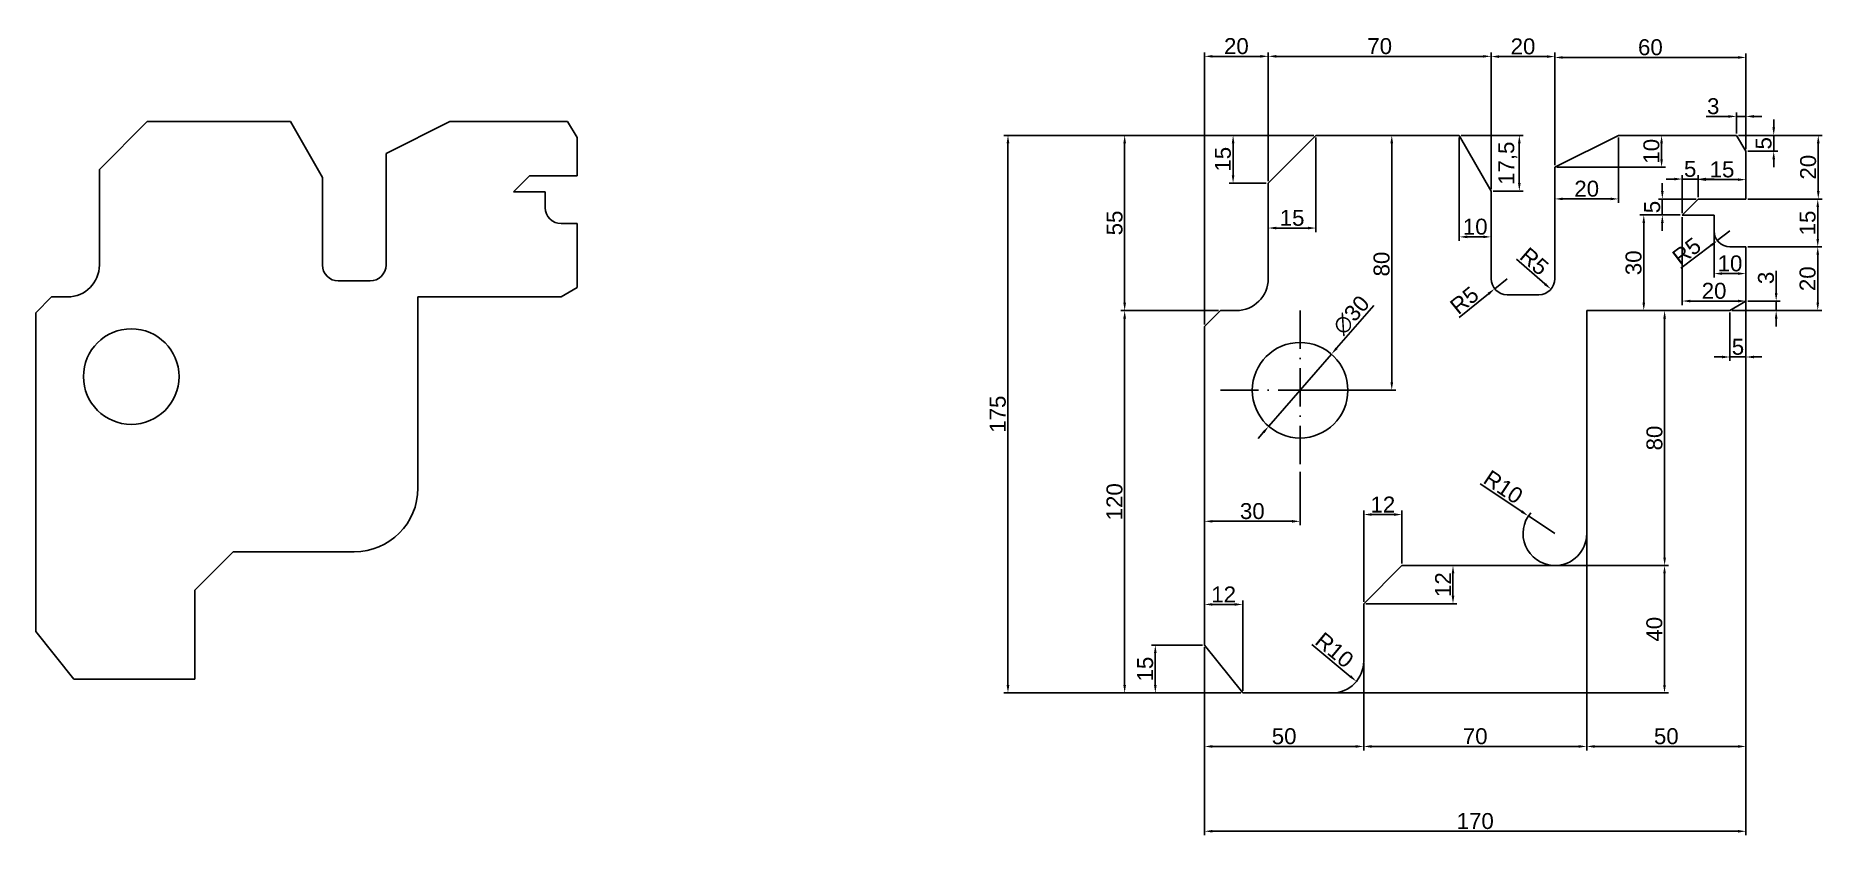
# Model space of a CAD drawing. Header units: millimetres. Extents: x 1616 to 2177, y 567 to 818.
import ezdxf

# ---------------------------------------------------------------- set-up
doc = ezdxf.new("R2010")
doc.units = ezdxf.units.MM
doc.linetypes.add('ACAD_ISO10W100', pattern=[18, 12, -3, 0, -3])
doc.layers.add('center', color=1, linetype='Continuous')
doc.layers.add('cotas', color=160, linetype='Continuous')
doc.styles.get("Standard").update_dxf_attribs({"font": 'arial.ttf'})
doc.dimstyles.new('ISO-25', dxfattribs={"dimtxt": 5, "dimasz": 2.5, "dimexe": 1.25, "dimexo": 0.625, "dimtad": 1, "dimtxsty": 'Standard', "dimcen": 2.5, "dimadec": 0, "dimazin": 0, "dimtfac": 1, "dimtmove": 0, "dimatfit": 3, "dimfxl": 1, "dimarcsym": 0})

msp = doc.modelspace()

# ---------------------------------------------------------------- blocks, each defined once
blk = doc.blocks.new('*D10')
at = {"layer": 'cotas', "color": 0, "lineweight": -2, "transparency": 16777216}
for p, q in [((2017.14, 786.52), (1956.44, 786.52)), ((1957.69, 784.02), (1957.69, 734.02)), ((1987.14, 731.52), (1956.44, 731.52))]:
    blk.add_line(p, q, dxfattribs=at)
at = {"layer": 'cotas', "color": 0, "transparency": 16777216}
for points in [[(1957.27, 784.02), (1958.11, 784.02), (1957.69, 786.52)], [(1957.27, 734.02), (1958.11, 734.02), (1957.69, 731.52)]]:
    blk.add_solid(points, dxfattribs=at)
at = {"layer": 'Defpoints', "color": 0, "transparency": 16777216}
for p in [(2017.77, 786.52), (1957.69, 731.52), (1987.77, 731.52)]:
    blk.add_point(p, dxfattribs=at)
at = {"layer": 'cotas', "color": 0, "transparency": 16777216, "insert": (1950.36, 759.02), "char_height": 5, "attachment_point": 5, "rotation": 90}
blk.add_mtext('\\P55', dxfattribs=at)
blk = doc.blocks.new('*D11')
at = {"layer": 'cotas', "color": 0, "lineweight": -2, "transparency": 16777216}
for p, q in [((1987.14, 731.52), (1956.44, 731.52)), ((1957.69, 729.02), (1957.69, 614.02)), ((1994.14, 611.52), (1956.44, 611.52))]:
    blk.add_line(p, q, dxfattribs=at)
at = {"layer": 'cotas', "color": 0, "transparency": 16777216}
for points in [[(1957.27, 729.02), (1958.11, 729.02), (1957.69, 731.52)], [(1957.27, 614.02), (1958.11, 614.02), (1957.69, 611.52)]]:
    blk.add_solid(points, dxfattribs=at)
at = {"layer": 'Defpoints', "color": 0, "transparency": 16777216}
for p in [(1987.77, 731.52), (1957.69, 611.52), (1994.77, 611.52)]:
    blk.add_point(p, dxfattribs=at)
at = {"layer": 'cotas', "color": 0, "transparency": 16777216, "insert": (1954.51, 671.52), "char_height": 5, "attachment_point": 5, "rotation": 90}
blk.add_mtext('120', dxfattribs=at)
blk = doc.blocks.new('*D12')
at = {"layer": 'cotas', "color": 0, "lineweight": -2, "transparency": 16777216}
for p, q in [((2017.14, 786.52), (1919.8, 786.52)), ((1921.05, 784.02), (1921.05, 614.02)), ((1994.14, 611.52), (1919.8, 611.52))]:
    blk.add_line(p, q, dxfattribs=at)
at = {"layer": 'cotas', "color": 0, "transparency": 16777216}
for points in [[(1920.63, 784.02), (1921.47, 784.02), (1921.05, 786.52)], [(1920.63, 614.02), (1921.47, 614.02), (1921.05, 611.52)]]:
    blk.add_solid(points, dxfattribs=at)
at = {"layer": 'Defpoints', "color": 0, "transparency": 16777216}
for p in [(2017.77, 786.52), (1921.05, 611.52), (1994.77, 611.52)]:
    blk.add_point(p, dxfattribs=at)
at = {"layer": 'cotas', "color": 0, "transparency": 16777216, "insert": (1917.87, 699.02), "char_height": 5, "attachment_point": 5, "rotation": 90}
blk.add_mtext('175', dxfattribs=at)
blk = doc.blocks.new('*D13')
at = {"layer": 'cotas', "color": 0, "lineweight": -2, "transparency": 16777216}
for p, q in [((1982.77, 727.14), (1982.77, 812.56)), ((1985.27, 811.31), (2000.27, 811.31)), ((2002.77, 772.14), (2002.77, 812.56))]:
    blk.add_line(p, q, dxfattribs=at)
at = {"layer": 'cotas', "color": 0, "transparency": 16777216}
for points in [[(1985.27, 811.73), (1985.27, 810.9), (1982.77, 811.31)], [(2000.27, 811.73), (2000.27, 810.9), (2002.77, 811.31)]]:
    blk.add_solid(points, dxfattribs=at)
at = {"layer": 'Defpoints', "color": 0, "transparency": 16777216}
for p in [(2002.77, 811.31), (2002.77, 771.52), (1982.77, 726.52)]:
    blk.add_point(p, dxfattribs=at)
at = {"layer": 'cotas', "color": 0, "transparency": 16777216, "insert": (1992.77, 814.49), "char_height": 5, "attachment_point": 5}
blk.add_mtext('20', dxfattribs=at)
blk = doc.blocks.new('*D14')
at = {"layer": 'cotas', "color": 0, "lineweight": -2, "transparency": 16777216}
for p, q in [((2002.77, 772.14), (2002.77, 812.56)), ((2005.27, 811.31), (2070.27, 811.31)), ((2072.77, 769.64), (2072.77, 812.56))]:
    blk.add_line(p, q, dxfattribs=at)
at = {"layer": 'cotas', "color": 0, "transparency": 16777216}
for points in [[(2005.27, 811.73), (2005.27, 810.9), (2002.77, 811.31)], [(2070.27, 811.73), (2070.27, 810.9), (2072.77, 811.31)]]:
    blk.add_solid(points, dxfattribs=at)
at = {"layer": 'Defpoints', "color": 0, "transparency": 16777216}
for p in [(2072.77, 811.31), (2002.77, 771.52), (2072.77, 769.02)]:
    blk.add_point(p, dxfattribs=at)
at = {"layer": 'cotas', "color": 0, "transparency": 16777216, "insert": (2037.77, 814.49), "char_height": 5, "attachment_point": 5}
blk.add_mtext('70', dxfattribs=at)
blk = doc.blocks.new('*D15')
at = {"layer": 'cotas', "color": 0, "lineweight": -2, "transparency": 16777216}
for p, q in [((2072.77, 769.64), (2072.77, 812.48)), ((2075.27, 811.23), (2090.27, 811.23)), ((2092.77, 777.14), (2092.77, 812.48))]:
    blk.add_line(p, q, dxfattribs=at)
at = {"layer": 'cotas', "color": 0, "transparency": 16777216}
for points in [[(2075.27, 811.65), (2075.27, 810.81), (2072.77, 811.23)], [(2090.27, 811.65), (2090.27, 810.81), (2092.77, 811.23)]]:
    blk.add_solid(points, dxfattribs=at)
at = {"layer": 'Defpoints', "color": 0, "transparency": 16777216}
for p in [(2092.77, 811.23), (2092.77, 776.52), (2072.77, 769.02)]:
    blk.add_point(p, dxfattribs=at)
at = {"layer": 'cotas', "color": 0, "transparency": 16777216, "insert": (2082.77, 814.41), "char_height": 5, "attachment_point": 5}
blk.add_mtext('20', dxfattribs=at)
blk = doc.blocks.new('*D16')
at = {"layer": 'cotas', "color": 0, "lineweight": -2, "transparency": 16777216}
for p, q in [((2092.77, 777.14), (2092.77, 812.21)), ((2095.27, 810.96), (2150.27, 810.96)), ((2152.77, 782.14), (2152.77, 812.21))]:
    blk.add_line(p, q, dxfattribs=at)
at = {"layer": 'cotas', "color": 0, "transparency": 16777216}
for points in [[(2095.27, 811.38), (2095.27, 810.55), (2092.77, 810.96)], [(2150.27, 811.38), (2150.27, 810.55), (2152.77, 810.96)]]:
    blk.add_solid(points, dxfattribs=at)
at = {"layer": 'Defpoints', "color": 0, "transparency": 16777216}
for p in [(2152.77, 810.96), (2152.77, 781.52), (2092.77, 776.52)]:
    blk.add_point(p, dxfattribs=at)
at = {"layer": 'cotas', "color": 0, "transparency": 16777216, "insert": (2122.77, 814.14), "char_height": 5, "attachment_point": 5}
blk.add_mtext('60', dxfattribs=at)
blk = doc.blocks.new('*D18')
at = {"layer": 'cotas', "color": 0, "lineweight": -2, "transparency": 16777216}
for p, q in [((2150.39, 786.52), (2176.74, 786.52)), ((2175.49, 784.02), (2175.49, 769.02)), ((2153.39, 766.52), (2176.74, 766.52))]:
    blk.add_line(p, q, dxfattribs=at)
at = {"layer": 'cotas', "color": 0, "transparency": 16777216}
for points in [[(2175.08, 784.02), (2175.91, 784.02), (2175.49, 786.52)], [(2175.08, 769.02), (2175.91, 769.02), (2175.49, 766.52)]]:
    blk.add_solid(points, dxfattribs=at)
at = {"layer": 'Defpoints', "color": 0, "transparency": 16777216}
for p in [(2149.77, 786.52), (2152.77, 766.52), (2175.49, 766.52)]:
    blk.add_point(p, dxfattribs=at)
at = {"layer": 'cotas', "color": 0, "transparency": 16777216, "insert": (2172.32, 776.52), "char_height": 5, "attachment_point": 5, "rotation": 90}
blk.add_mtext('20', dxfattribs=at)
blk = doc.blocks.new('*D19')
at = {"layer": 'cotas', "color": 0, "lineweight": -2, "transparency": 16777216}
for p, q in [((2153.39, 766.52), (2176.58, 766.52)), ((2175.33, 764.02), (2175.33, 754.02)), ((2153.39, 751.52), (2176.58, 751.52))]:
    blk.add_line(p, q, dxfattribs=at)
at = {"layer": 'cotas', "color": 0, "transparency": 16777216}
for points in [[(2174.91, 764.02), (2175.74, 764.02), (2175.33, 766.52)], [(2174.91, 754.02), (2175.74, 754.02), (2175.33, 751.52)]]:
    blk.add_solid(points, dxfattribs=at)
at = {"layer": 'Defpoints', "color": 0, "transparency": 16777216}
for p in [(2152.77, 766.52), (2152.77, 751.52), (2175.33, 751.52)]:
    blk.add_point(p, dxfattribs=at)
at = {"layer": 'cotas', "color": 0, "transparency": 16777216, "insert": (2172.15, 759.02), "char_height": 5, "attachment_point": 5, "rotation": 90}
blk.add_mtext('15', dxfattribs=at)
blk = doc.blocks.new('*D20')
at = {"layer": 'cotas', "color": 0, "lineweight": -2, "transparency": 16777216}
for p, q in [((2153.39, 751.52), (2176.58, 751.52)), ((2175.33, 749.02), (2175.33, 734.02)), ((2148.39, 731.52), (2176.58, 731.52))]:
    blk.add_line(p, q, dxfattribs=at)
at = {"layer": 'cotas', "color": 0, "transparency": 16777216}
for points in [[(2174.91, 749.02), (2175.74, 749.02), (2175.33, 751.52)], [(2174.91, 734.02), (2175.74, 734.02), (2175.33, 731.52)]]:
    blk.add_solid(points, dxfattribs=at)
at = {"layer": 'Defpoints', "color": 0, "transparency": 16777216}
for p in [(2152.77, 751.52), (2147.77, 731.52), (2175.33, 731.52)]:
    blk.add_point(p, dxfattribs=at)
at = {"layer": 'cotas', "color": 0, "transparency": 16777216, "insert": (2172.15, 741.52), "char_height": 5, "attachment_point": 5, "rotation": 90}
blk.add_mtext('20', dxfattribs=at)
blk = doc.blocks.new('*D21')
at = {"layer": 'cotas', "color": 0, "lineweight": -2, "transparency": 16777216}
for p, q in [((2103.39, 731.52), (2128.49, 731.52)), ((2127.24, 729.02), (2127.24, 654.02)), ((2083.39, 651.52), (2128.49, 651.52))]:
    blk.add_line(p, q, dxfattribs=at)
at = {"layer": 'cotas', "color": 0, "transparency": 16777216}
for points in [[(2126.83, 729.02), (2127.66, 729.02), (2127.24, 731.52)], [(2126.83, 654.02), (2127.66, 654.02), (2127.24, 651.52)]]:
    blk.add_solid(points, dxfattribs=at)
at = {"layer": 'Defpoints', "color": 0, "transparency": 16777216}
for p in [(2102.77, 731.52), (2082.77, 651.52), (2127.24, 651.52)]:
    blk.add_point(p, dxfattribs=at)
at = {"layer": 'cotas', "color": 0, "transparency": 16777216, "insert": (2124.07, 691.52), "char_height": 5, "attachment_point": 5, "rotation": 90}
blk.add_mtext('80', dxfattribs=at)
blk = doc.blocks.new('*D23')
at = {"layer": 'cotas', "color": 0, "lineweight": -2, "transparency": 16777216}
for p, q in [((1982.77, 625.89), (1982.77, 593.49)), ((2032.77, 620.89), (2032.77, 593.49)), ((1985.27, 594.74), (2030.27, 594.74))]:
    blk.add_line(p, q, dxfattribs=at)
at = {"layer": 'cotas', "color": 0, "transparency": 16777216}
for points in [[(1985.27, 595.16), (1985.27, 594.32), (1982.77, 594.74)], [(2030.27, 595.16), (2030.27, 594.32), (2032.77, 594.74)]]:
    blk.add_solid(points, dxfattribs=at)
at = {"layer": 'Defpoints', "color": 0, "transparency": 16777216}
for p in [(1982.77, 626.52), (2032.77, 621.52), (2032.77, 594.74)]:
    blk.add_point(p, dxfattribs=at)
at = {"layer": 'cotas', "color": 0, "transparency": 16777216, "insert": (2007.77, 597.92), "char_height": 5, "attachment_point": 5}
blk.add_mtext('50', dxfattribs=at)
blk = doc.blocks.new('*D24')
at = {"layer": 'cotas', "color": 0, "lineweight": -2, "transparency": 16777216}
for p, q in [((2102.77, 670.89), (2102.77, 593.49)), ((2032.77, 620.89), (2032.77, 593.49)), ((2035.27, 594.74), (2100.27, 594.74))]:
    blk.add_line(p, q, dxfattribs=at)
at = {"layer": 'cotas', "color": 0, "transparency": 16777216}
for points in [[(2035.27, 595.16), (2035.27, 594.32), (2032.77, 594.74)], [(2100.27, 595.16), (2100.27, 594.32), (2102.77, 594.74)]]:
    blk.add_solid(points, dxfattribs=at)
at = {"layer": 'Defpoints', "color": 0, "transparency": 16777216}
for p in [(2102.77, 671.52), (2032.77, 621.52), (2102.77, 594.74)]:
    blk.add_point(p, dxfattribs=at)
at = {"layer": 'cotas', "color": 0, "transparency": 16777216, "insert": (2067.77, 597.92), "char_height": 5, "attachment_point": 5}
blk.add_mtext('70', dxfattribs=at)
blk = doc.blocks.new('*D26')
at = {"layer": 'cotas', "color": 0, "lineweight": -2, "transparency": 16777216}
for p, q in [((2032.77, 640.14), (2032.77, 668.77)), ((2044.77, 652.14), (2044.77, 668.77)), ((2035.27, 667.52), (2042.27, 667.52))]:
    blk.add_line(p, q, dxfattribs=at)
at = {"layer": 'cotas', "color": 0, "transparency": 16777216}
for points in [[(2035.27, 667.93), (2035.27, 667.1), (2032.77, 667.52)], [(2042.27, 667.93), (2042.27, 667.1), (2044.77, 667.52)]]:
    blk.add_solid(points, dxfattribs=at)
at = {"layer": 'Defpoints', "color": 0, "transparency": 16777216}
for p in [(2044.77, 667.52), (2044.77, 651.52), (2032.77, 639.52)]:
    blk.add_point(p, dxfattribs=at)
at = {"layer": 'cotas', "color": 0, "transparency": 16777216, "insert": (2038.77, 670.65), "char_height": 5, "attachment_point": 5}
blk.add_mtext('12', dxfattribs=at)
blk = doc.blocks.new('*D27')
at = {"layer": 'cotas', "color": 0, "lineweight": -2, "transparency": 16777216}
for p, q in [((2045.39, 651.52), (2062.04, 651.52)), ((2060.79, 642.02), (2060.79, 649.02)), ((2033.39, 639.52), (2062.04, 639.52))]:
    blk.add_line(p, q, dxfattribs=at)
at = {"layer": 'cotas', "color": 0, "transparency": 16777216}
for points in [[(2060.38, 649.02), (2061.21, 649.02), (2060.79, 651.52)], [(2060.38, 642.02), (2061.21, 642.02), (2060.79, 639.52)]]:
    blk.add_solid(points, dxfattribs=at)
at = {"layer": 'Defpoints', "color": 0, "transparency": 16777216}
for p in [(2044.77, 651.52), (2060.79, 651.52), (2032.77, 639.52)]:
    blk.add_point(p, dxfattribs=at)
at = {"layer": 'cotas', "color": 0, "transparency": 16777216, "insert": (2057.66, 645.52), "char_height": 5, "attachment_point": 5, "rotation": 90}
blk.add_mtext('12', dxfattribs=at)
blk = doc.blocks.new('*D28')
at = {"layer": 'cotas', "color": 0, "lineweight": -2, "transparency": 16777216}
for p, q in [((1982.77, 627.14), (1982.77, 640.56)), ((1994.77, 612.14), (1994.77, 640.56)), ((1992.27, 639.31), (1985.27, 639.31))]:
    blk.add_line(p, q, dxfattribs=at)
at = {"layer": 'cotas', "color": 0, "transparency": 16777216}
for points in [[(1985.27, 639.72), (1985.27, 638.89), (1982.77, 639.31)], [(1992.27, 639.72), (1992.27, 638.89), (1994.77, 639.31)]]:
    blk.add_solid(points, dxfattribs=at)
at = {"layer": 'Defpoints', "color": 0, "transparency": 16777216}
for p in [(1982.77, 639.31), (1982.77, 626.52), (1994.77, 611.52)]:
    blk.add_point(p, dxfattribs=at)
at = {"layer": 'cotas', "color": 0, "transparency": 16777216, "insert": (1988.77, 642.44), "char_height": 5, "attachment_point": 5}
blk.add_mtext('12', dxfattribs=at)
blk = doc.blocks.new('*D29')
at = {"layer": 'cotas', "color": 0, "lineweight": -2, "transparency": 16777216}
for p, q in [((1982.14, 626.52), (1966.07, 626.52)), ((1967.32, 614.02), (1967.32, 624.02)), ((1994.14, 611.52), (1966.07, 611.52))]:
    blk.add_line(p, q, dxfattribs=at)
at = {"layer": 'cotas', "color": 0, "transparency": 16777216}
for points in [[(1966.9, 624.02), (1967.73, 624.02), (1967.32, 626.52)], [(1966.9, 614.02), (1967.73, 614.02), (1967.32, 611.52)]]:
    blk.add_solid(points, dxfattribs=at)
at = {"layer": 'Defpoints', "color": 0, "transparency": 16777216}
for p in [(1967.32, 626.52), (1982.77, 626.52), (1994.77, 611.52)]:
    blk.add_point(p, dxfattribs=at)
at = {"layer": 'cotas', "color": 0, "transparency": 16777216, "insert": (1964.14, 619.02), "char_height": 5, "attachment_point": 5, "rotation": 90}
blk.add_mtext('15', dxfattribs=at)
blk = doc.blocks.new('*D31')
at = {"layer": 'cotas', "color": 0, "lineweight": -2, "transparency": 16777216}
for p, q in [((2045.39, 651.52), (2128.46, 651.52)), ((2127.21, 614.02), (2127.21, 649.02)), ((2023.39, 611.52), (2128.46, 611.52))]:
    blk.add_line(p, q, dxfattribs=at)
at = {"layer": 'cotas', "color": 0, "transparency": 16777216}
for points in [[(2126.79, 649.02), (2127.63, 649.02), (2127.21, 651.52)], [(2126.79, 614.02), (2127.63, 614.02), (2127.21, 611.52)]]:
    blk.add_solid(points, dxfattribs=at)
at = {"layer": 'Defpoints', "color": 0, "transparency": 16777216}
for p in [(2044.77, 651.52), (2127.21, 651.52), (2022.77, 611.52)]:
    blk.add_point(p, dxfattribs=at)
at = {"layer": 'cotas', "color": 0, "transparency": 16777216, "insert": (2124.03, 631.52), "char_height": 5, "attachment_point": 5, "rotation": 90}
blk.add_mtext('40', dxfattribs=at)
blk = doc.blocks.new('*D32')
at = {"layer": 'cotas', "color": 0, "lineweight": -2, "transparency": 16777216}
for p, q in [((2069.33, 677.17), (2082.37, 668.46)), ((2092.77, 661.52), (2084.45, 667.07))]:
    blk.add_line(p, q, dxfattribs=at)
blk.add_arc((2092.77, 661.52), 10, 139.0971, 266.419, dxfattribs=at)
at = {"layer": 'cotas', "color": 0, "transparency": 16777216}
blk.add_solid([(2082.6, 668.81), (2082.14, 668.11), (2084.45, 667.07)], dxfattribs=at)
at = {"layer": 'Defpoints', "color": 0, "transparency": 16777216}
for p in [(2084.45, 667.07), (2092.77, 661.52)]:
    blk.add_point(p, dxfattribs=at)
at = {"layer": 'cotas', "color": 0, "transparency": 16777216, "insert": (2076.58, 676.15), "char_height": 5, "attachment_point": 5, "rotation": 326.2591}
blk.add_mtext('R10', dxfattribs=at)
blk = doc.blocks.new('*D33')
at = {"layer": 'cotas', "color": 0, "linetype": 'Continuous', "lineweight": -2, "transparency": 16777216}
for p, q in [((1982.77, 725.89), (1982.77, 664.14)), ((2012.77, 680.89), (2012.77, 664.14)), ((2010.27, 665.39), (1985.27, 665.39))]:
    blk.add_line(p, q, dxfattribs=at)
at = {"layer": 'cotas', "color": 0, "linetype": 'Continuous', "transparency": 16777216}
for points in [[(1985.27, 665.8), (1985.27, 664.97), (1982.77, 665.39)], [(2010.27, 665.8), (2010.27, 664.97), (2012.77, 665.39)]]:
    blk.add_solid(points, dxfattribs=at)
at = {"layer": 'Defpoints', "color": 0, "linetype": 'Continuous', "transparency": 16777216}
for p in [(1982.77, 726.52), (2012.77, 681.52), (1982.77, 665.39)]:
    blk.add_point(p, dxfattribs=at)
at = {"layer": 'cotas', "color": 0, "linetype": 'Continuous', "transparency": 16777216, "insert": (1997.77, 668.57), "char_height": 5, "attachment_point": 5}
blk.add_mtext('30', dxfattribs=at)
blk = doc.blocks.new('*D34')
at = {"layer": 'cotas', "color": 0, "linetype": 'Continuous', "lineweight": -2, "transparency": 16777216}
for p, q in [((2018.39, 786.52), (2042.81, 786.52)), ((2041.56, 709.02), (2041.56, 784.02)), ((2013.39, 706.52), (2042.81, 706.52))]:
    blk.add_line(p, q, dxfattribs=at)
at = {"layer": 'cotas', "color": 0, "linetype": 'Continuous', "transparency": 16777216}
for points in [[(2041.14, 784.02), (2041.98, 784.02), (2041.56, 786.52)], [(2041.14, 709.02), (2041.98, 709.02), (2041.56, 706.52)]]:
    blk.add_solid(points, dxfattribs=at)
at = {"layer": 'Defpoints', "color": 0, "linetype": 'Continuous', "transparency": 16777216}
for p in [(2017.77, 786.52), (2041.56, 786.52), (2012.77, 706.52)]:
    blk.add_point(p, dxfattribs=at)
at = {"layer": 'cotas', "color": 0, "linetype": 'Continuous', "transparency": 16777216, "insert": (2038.38, 746.12), "char_height": 5, "attachment_point": 5, "rotation": 90}
blk.add_mtext('80', dxfattribs=at)
blk = doc.blocks.new('*D35')
at = {"layer": 'cotas', "color": 0, "linetype": 'Continuous', "lineweight": -2, "transparency": 16777216}
for p, q in [((2017.14, 786.52), (1990.49, 786.52)), ((1991.74, 784.02), (1991.74, 774.02)), ((2002.14, 771.52), (1990.49, 771.52))]:
    blk.add_line(p, q, dxfattribs=at)
at = {"layer": 'cotas', "color": 0, "linetype": 'Continuous', "transparency": 16777216}
for points in [[(1991.32, 784.02), (1992.16, 784.02), (1991.74, 786.52)], [(1991.32, 774.02), (1992.16, 774.02), (1991.74, 771.52)]]:
    blk.add_solid(points, dxfattribs=at)
at = {"layer": 'Defpoints', "color": 0, "linetype": 'Continuous', "transparency": 16777216}
for p in [(2017.77, 786.52), (1991.74, 771.52), (2002.77, 771.52)]:
    blk.add_point(p, dxfattribs=at)
at = {"layer": 'cotas', "color": 0, "linetype": 'Continuous', "transparency": 16777216, "insert": (1988.56, 779.02), "char_height": 5, "attachment_point": 5, "rotation": 90}
blk.add_mtext('15', dxfattribs=at)
blk = doc.blocks.new('*D36')
at = {"layer": 'cotas', "color": 0, "linetype": 'Continuous', "lineweight": -2, "transparency": 16777216}
for p, q in [((2017.77, 785.89), (2017.77, 756.18)), ((2002.77, 770.89), (2002.77, 756.18)), ((2015.27, 757.43), (2005.27, 757.43))]:
    blk.add_line(p, q, dxfattribs=at)
at = {"layer": 'cotas', "color": 0, "linetype": 'Continuous', "transparency": 16777216}
for points in [[(2005.27, 757.84), (2005.27, 757.01), (2002.77, 757.43)], [(2015.27, 757.84), (2015.27, 757.01), (2017.77, 757.43)]]:
    blk.add_solid(points, dxfattribs=at)
at = {"layer": 'Defpoints', "color": 0, "linetype": 'Continuous', "transparency": 16777216}
for p in [(2017.77, 786.52), (2002.77, 771.52), (2002.77, 757.43)]:
    blk.add_point(p, dxfattribs=at)
at = {"layer": 'cotas', "color": 0, "linetype": 'Continuous', "transparency": 16777216, "insert": (2010.27, 760.6), "char_height": 5, "attachment_point": 5}
blk.add_mtext('15', dxfattribs=at)
blk = doc.blocks.new('*D37')
at = {"layer": 'cotas', "color": 0, "linetype": 'Continuous', "lineweight": -2, "transparency": 16777216}
for p, q in [((2062.77, 785.89), (2062.77, 753.4)), ((2072.77, 768.39), (2072.77, 753.4)), ((2065.27, 754.65), (2070.27, 754.65))]:
    blk.add_line(p, q, dxfattribs=at)
at = {"layer": 'cotas', "color": 0, "linetype": 'Continuous', "transparency": 16777216}
for points in [[(2065.27, 755.07), (2065.27, 754.24), (2062.77, 754.65)], [(2070.27, 755.07), (2070.27, 754.24), (2072.77, 754.65)]]:
    blk.add_solid(points, dxfattribs=at)
at = {"layer": 'Defpoints', "color": 0, "linetype": 'Continuous', "transparency": 16777216}
for p in [(2062.77, 786.52), (2072.77, 769.02), (2072.77, 754.65)]:
    blk.add_point(p, dxfattribs=at)
at = {"layer": 'cotas', "color": 0, "linetype": 'Continuous', "transparency": 16777216, "insert": (2067.77, 757.83), "char_height": 5, "attachment_point": 5}
blk.add_mtext('10', dxfattribs=at)
blk = doc.blocks.new('*D38')
at = {"layer": 'cotas', "color": 0, "linetype": 'Continuous', "lineweight": -2, "transparency": 16777216}
for p, q in [((2063.39, 786.52), (2082.87, 786.52)), ((2081.62, 784.02), (2081.62, 771.52)), ((2073.39, 769.02), (2082.87, 769.02))]:
    blk.add_line(p, q, dxfattribs=at)
at = {"layer": 'cotas', "color": 0, "linetype": 'Continuous', "transparency": 16777216}
for points in [[(2081.21, 784.02), (2082.04, 784.02), (2081.62, 786.52)], [(2081.21, 771.52), (2082.04, 771.52), (2081.62, 769.02)]]:
    blk.add_solid(points, dxfattribs=at)
at = {"layer": 'Defpoints', "color": 0, "linetype": 'Continuous', "transparency": 16777216}
for p in [(2062.77, 786.52), (2072.77, 769.02), (2081.62, 769.02)]:
    blk.add_point(p, dxfattribs=at)
at = {"layer": 'cotas', "color": 0, "linetype": 'Continuous', "transparency": 16777216, "insert": (2077.99, 777.77), "char_height": 5, "attachment_point": 5, "rotation": 90}
blk.add_mtext('17,5', dxfattribs=at)
blk = doc.blocks.new('*D39')
at = {"layer": 'cotas', "color": 0, "linetype": 'Continuous', "lineweight": -2, "transparency": 16777216}
for p, q in [((2112.77, 785.89), (2112.77, 765.32)), ((2092.77, 775.89), (2092.77, 765.32)), ((2095.27, 766.57), (2110.27, 766.57))]:
    blk.add_line(p, q, dxfattribs=at)
at = {"layer": 'cotas', "color": 0, "linetype": 'Continuous', "transparency": 16777216}
for points in [[(2095.27, 766.99), (2095.27, 766.16), (2092.77, 766.57)], [(2110.27, 766.99), (2110.27, 766.16), (2112.77, 766.57)]]:
    blk.add_solid(points, dxfattribs=at)
at = {"layer": 'Defpoints', "color": 0, "linetype": 'Continuous', "transparency": 16777216}
for p in [(2112.77, 786.52), (2092.77, 776.52), (2112.77, 766.57)]:
    blk.add_point(p, dxfattribs=at)
at = {"layer": 'cotas', "color": 0, "linetype": 'Continuous', "transparency": 16777216, "insert": (2102.77, 769.75), "char_height": 5, "attachment_point": 5}
blk.add_mtext('20', dxfattribs=at)
blk = doc.blocks.new('*D40')
at = {"layer": 'cotas', "color": 0, "linetype": 'Continuous', "lineweight": -2, "transparency": 16777216}
for p, q in [((2113.39, 786.52), (2127.54, 786.52)), ((2126.29, 779.02), (2126.29, 784.02)), ((2093.39, 776.52), (2127.54, 776.52))]:
    blk.add_line(p, q, dxfattribs=at)
at = {"layer": 'cotas', "color": 0, "linetype": 'Continuous', "transparency": 16777216}
for points in [[(2125.87, 784.02), (2126.7, 784.02), (2126.29, 786.52)], [(2125.87, 779.02), (2126.7, 779.02), (2126.29, 776.52)]]:
    blk.add_solid(points, dxfattribs=at)
at = {"layer": 'Defpoints', "color": 0, "linetype": 'Continuous', "transparency": 16777216}
for p in [(2112.77, 786.52), (2126.29, 786.52), (2092.77, 776.52)]:
    blk.add_point(p, dxfattribs=at)
at = {"layer": 'cotas', "color": 0, "linetype": 'Continuous', "transparency": 16777216, "insert": (2123.11, 781.52), "char_height": 5, "attachment_point": 5, "rotation": 90}
blk.add_mtext('10', dxfattribs=at)
blk = doc.blocks.new('*D41')
at = {"layer": 'cotas', "color": 0, "linetype": 'Continuous', "lineweight": -2, "transparency": 16777216}
blk.add_line((2080.7, 747.64), (2089.66, 739.88), dxfattribs=at)
at = {"layer": 'cotas', "color": 0, "linetype": 'Continuous', "transparency": 16777216}
blk.add_solid([(2089.93, 740.2), (2089.38, 739.57), (2091.55, 738.24)], dxfattribs=at)
at = {"layer": 'Defpoints', "color": 0, "linetype": 'Continuous', "transparency": 16777216}
for p in [(2087.77, 741.52), (2091.55, 738.24)]:
    blk.add_point(p, dxfattribs=at)
at = {"layer": 'cotas', "color": 0, "linetype": 'Continuous', "transparency": 16777216, "insert": (2086.31, 746.97), "char_height": 5, "attachment_point": 5, "rotation": 319.114}
blk.add_mtext('R5', dxfattribs=at)
blk = doc.blocks.new('*D42')
at = {"layer": 'cotas', "color": 0, "linetype": 'Continuous', "lineweight": -2, "transparency": 16777216}
for p, q in [((2077.77, 741.52), (2073.88, 738.37)), ((2062.73, 729.34), (2071.94, 736.8))]:
    blk.add_line(p, q, dxfattribs=at)
at = {"layer": 'cotas', "color": 0, "linetype": 'Continuous', "transparency": 16777216}
blk.add_solid([(2071.68, 737.12), (2072.2, 736.47), (2073.88, 738.37)], dxfattribs=at)
at = {"layer": 'Defpoints', "color": 0, "linetype": 'Continuous', "transparency": 16777216}
for p in [(2077.77, 741.52), (2073.88, 738.37)]:
    blk.add_point(p, dxfattribs=at)
at = {"layer": 'cotas', "color": 0, "linetype": 'Continuous', "transparency": 16777216, "insert": (2064.37, 734.74), "char_height": 5, "attachment_point": 5, "rotation": 39.0056}
blk.add_mtext('R5', dxfattribs=at)
blk = doc.blocks.new('*D43')
at = {"layer": 'cotas', "color": 0, "linetype": 'Continuous', "lineweight": -2, "transparency": 16777216}
for p, q in [((2035.93, 733.13), (2024.25, 719.72)), ((2002.92, 695.2), (2022.61, 717.83)), ((2001.28, 693.32), (1999.64, 691.43))]:
    blk.add_line(p, q, dxfattribs=at)
at = {"layer": 'cotas', "color": 0, "linetype": 'Continuous', "transparency": 16777216}
for points in [[(2023.94, 719.99), (2024.57, 719.45), (2022.61, 717.83)], [(2000.97, 693.59), (2001.59, 693.04), (2002.92, 695.2)]]:
    blk.add_solid(points, dxfattribs=at)
at = {"layer": 'Defpoints', "color": 0, "linetype": 'Continuous', "transparency": 16777216}
for p in [(2022.61, 717.83), (2002.92, 695.2)]:
    blk.add_point(p, dxfattribs=at)
at = {"layer": 'cotas', "color": 0, "linetype": 'Continuous', "transparency": 16777216, "insert": (2028.88, 730.09), "char_height": 5, "attachment_point": 5, "rotation": 48.9736}
blk.add_mtext('∅30', dxfattribs=at)
blk = doc.blocks.new('*D44')
at = {"layer": 'cotas', "color": 0, "linetype": 'Continuous', "lineweight": -2, "transparency": 16777216}
blk.add_line((2016.46, 626.73), (2028.55, 616.74), dxfattribs=at)
at = {"layer": 'cotas', "color": 0, "linetype": 'Continuous', "transparency": 16777216}
blk.add_solid([(2028.81, 617.06), (2028.28, 616.42), (2030.47, 615.14)], dxfattribs=at)
at = {"layer": 'Defpoints', "color": 0, "linetype": 'Continuous', "transparency": 16777216}
for p in [(2022.77, 621.52), (2030.47, 615.14)]:
    blk.add_point(p, dxfattribs=at)
at = {"layer": 'cotas', "color": 0, "linetype": 'Continuous', "transparency": 16777216, "insert": (2023.57, 624.98), "char_height": 5, "attachment_point": 5, "rotation": 320.3986}
blk.add_mtext('R10', dxfattribs=at)
blk = doc.blocks.new('*D45')
at = {"layer": 'cotas', "color": 0, "linetype": 'Continuous', "lineweight": -2, "transparency": 16777216}
for p, q in [((2102.77, 730.89), (2102.77, 593.49)), ((2152.77, 733.89), (2152.77, 593.49)), ((2105.27, 594.74), (2150.27, 594.74))]:
    blk.add_line(p, q, dxfattribs=at)
at = {"layer": 'cotas', "color": 0, "linetype": 'Continuous', "transparency": 16777216}
for points in [[(2105.27, 595.16), (2105.27, 594.32), (2102.77, 594.74)], [(2150.27, 595.16), (2150.27, 594.32), (2152.77, 594.74)]]:
    blk.add_solid(points, dxfattribs=at)
at = {"layer": 'Defpoints', "color": 0, "linetype": 'Continuous', "transparency": 16777216}
for p in [(2102.77, 731.52), (2152.77, 734.52), (2152.77, 594.74)]:
    blk.add_point(p, dxfattribs=at)
at = {"layer": 'cotas', "color": 0, "linetype": 'Continuous', "transparency": 16777216, "insert": (2127.77, 597.92), "char_height": 5, "attachment_point": 5}
blk.add_mtext('50', dxfattribs=at)
blk = doc.blocks.new('*D46')
at = {"layer": 'cotas', "color": 0, "linetype": 'Continuous', "lineweight": -2, "transparency": 16777216}
for p, q in [((2152.77, 733.89), (2152.77, 566.87)), ((1982.77, 625.89), (1982.77, 566.87)), ((1985.27, 568.12), (2150.27, 568.12))]:
    blk.add_line(p, q, dxfattribs=at)
at = {"layer": 'cotas', "color": 0, "linetype": 'Continuous', "transparency": 16777216}
for points in [[(1985.27, 568.54), (1985.27, 567.7), (1982.77, 568.12)], [(2150.27, 568.54), (2150.27, 567.7), (2152.77, 568.12)]]:
    blk.add_solid(points, dxfattribs=at)
at = {"layer": 'Defpoints', "color": 0, "linetype": 'Continuous', "transparency": 16777216}
for p in [(2152.77, 734.52), (1982.77, 626.52), (2152.77, 568.12)]:
    blk.add_point(p, dxfattribs=at)
at = {"layer": 'cotas', "color": 0, "linetype": 'Continuous', "transparency": 16777216, "insert": (2067.77, 571.3), "char_height": 5, "attachment_point": 5}
blk.add_mtext('170', dxfattribs=at)
blk = doc.blocks.new('*D47')
at = {"layer": 'cotas', "color": 0, "linetype": 'Continuous', "lineweight": -2, "transparency": 16777216}
for p, q in [((2147.77, 730.89), (2147.77, 715.71)), ((2152.77, 733.89), (2152.77, 715.71)), ((2145.27, 716.96), (2142.77, 716.96)), ((2147.77, 716.96), (2152.77, 716.96)), ((2155.27, 716.96), (2157.77, 716.96))]:
    blk.add_line(p, q, dxfattribs=at)
at = {"layer": 'cotas', "color": 0, "linetype": 'Continuous', "transparency": 16777216}
for points in [[(2145.27, 717.37), (2145.27, 716.54), (2147.77, 716.96)], [(2155.27, 717.37), (2155.27, 716.54), (2152.77, 716.96)]]:
    blk.add_solid(points, dxfattribs=at)
at = {"layer": 'Defpoints', "color": 0, "linetype": 'Continuous', "transparency": 16777216}
for p in [(2147.77, 731.52), (2152.77, 734.52), (2152.77, 716.96)]:
    blk.add_point(p, dxfattribs=at)
at = {"layer": 'cotas', "color": 0, "linetype": 'Continuous', "transparency": 16777216, "insert": (2150.27, 720.13), "char_height": 5, "attachment_point": 5}
blk.add_mtext('5', dxfattribs=at)
blk = doc.blocks.new('*D48')
at = {"layer": 'cotas', "color": 0, "linetype": 'Continuous', "lineweight": -2, "transparency": 16777216}
for p, q in [((2162.27, 737.02), (2162.27, 744.04)), ((2148.39, 731.52), (2163.52, 731.52)), ((2153.39, 734.52), (2163.52, 734.52)), ((2162.27, 731.52), (2162.27, 734.52)), ((2162.27, 729.02), (2162.27, 726.52))]:
    blk.add_line(p, q, dxfattribs=at)
at = {"layer": 'cotas', "color": 0, "linetype": 'Continuous', "transparency": 16777216}
for points in [[(2161.86, 737.02), (2162.69, 737.02), (2162.27, 734.52)], [(2161.86, 729.02), (2162.69, 729.02), (2162.27, 731.52)]]:
    blk.add_solid(points, dxfattribs=at)
at = {"layer": 'Defpoints', "color": 0, "linetype": 'Continuous', "transparency": 16777216}
for p in [(2147.77, 731.52), (2152.77, 734.52), (2162.27, 734.52)]:
    blk.add_point(p, dxfattribs=at)
at = {"layer": 'cotas', "color": 0, "linetype": 'Continuous', "transparency": 16777216, "insert": (2159.09, 741.78), "char_height": 5, "attachment_point": 5, "rotation": 90}
blk.add_mtext('3', dxfattribs=at)
blk = doc.blocks.new('*D49')
at = {"layer": 'cotas', "color": 0, "linetype": 'Continuous', "lineweight": -2, "transparency": 16777216}
for p, q in [((2142.77, 760.89), (2142.77, 741.89)), ((2152.77, 750.89), (2152.77, 741.89)), ((2150.27, 743.14), (2145.27, 743.14))]:
    blk.add_line(p, q, dxfattribs=at)
at = {"layer": 'cotas', "color": 0, "linetype": 'Continuous', "transparency": 16777216}
for points in [[(2145.27, 743.55), (2145.27, 742.72), (2142.77, 743.14)], [(2150.27, 743.55), (2150.27, 742.72), (2152.77, 743.14)]]:
    blk.add_solid(points, dxfattribs=at)
at = {"layer": 'Defpoints', "color": 0, "linetype": 'Continuous', "transparency": 16777216}
for p in [(2142.77, 761.52), (2152.77, 751.52), (2142.77, 743.14)]:
    blk.add_point(p, dxfattribs=at)
at = {"layer": 'cotas', "color": 0, "linetype": 'Continuous', "transparency": 16777216, "insert": (2147.77, 746.31), "char_height": 5, "attachment_point": 5}
blk.add_mtext('10', dxfattribs=at)
blk = doc.blocks.new('*D50')
at = {"layer": 'cotas', "color": 0, "linetype": 'Continuous', "lineweight": -2, "transparency": 16777216}
for p, q in [((2132.77, 760.89), (2132.77, 733.27)), ((2152.77, 750.89), (2152.77, 733.27)), ((2135.27, 734.52), (2150.27, 734.52))]:
    blk.add_line(p, q, dxfattribs=at)
at = {"layer": 'cotas', "color": 0, "linetype": 'Continuous', "transparency": 16777216}
for points in [[(2135.27, 734.93), (2135.27, 734.1), (2132.77, 734.52)], [(2150.27, 734.93), (2150.27, 734.1), (2152.77, 734.52)]]:
    blk.add_solid(points, dxfattribs=at)
at = {"layer": 'Defpoints', "color": 0, "linetype": 'Continuous', "transparency": 16777216}
for p in [(2132.77, 761.52), (2152.77, 751.52), (2152.77, 734.52)]:
    blk.add_point(p, dxfattribs=at)
at = {"layer": 'cotas', "color": 0, "linetype": 'Continuous', "transparency": 16777216, "insert": (2142.77, 737.7), "char_height": 5, "attachment_point": 5}
blk.add_mtext('20', dxfattribs=at)
blk = doc.blocks.new('*D51')
at = {"layer": 'cotas', "color": 0, "linetype": 'Continuous', "lineweight": -2, "transparency": 16777216}
for p, q in [((2132.38, 744.79), (2141.8, 751.97)), ((2147.77, 756.52), (2143.79, 753.49))]:
    blk.add_line(p, q, dxfattribs=at)
at = {"layer": 'cotas', "color": 0, "linetype": 'Continuous', "transparency": 16777216}
blk.add_solid([(2141.55, 752.3), (2142.05, 751.64), (2143.79, 753.49)], dxfattribs=at)
at = {"layer": 'Defpoints', "color": 0, "linetype": 'Continuous', "transparency": 16777216}
for p in [(2143.79, 753.49), (2147.77, 756.52)]:
    blk.add_point(p, dxfattribs=at)
at = {"layer": 'cotas', "color": 0, "linetype": 'Continuous', "transparency": 16777216, "insert": (2134.17, 750.14), "char_height": 5, "attachment_point": 5, "rotation": 37.3048}
blk.add_mtext('R5', dxfattribs=at)
blk = doc.blocks.new('*D52')
at = {"layer": 'cotas', "color": 0, "linetype": 'Continuous', "lineweight": -2, "transparency": 16777216}
for p, q in [((2132.14, 761.52), (2119.44, 761.52)), ((2120.69, 759.02), (2120.69, 734.02)), ((2147.14, 731.52), (2119.44, 731.52))]:
    blk.add_line(p, q, dxfattribs=at)
at = {"layer": 'cotas', "color": 0, "linetype": 'Continuous', "transparency": 16777216}
for points in [[(2120.28, 759.02), (2121.11, 759.02), (2120.69, 761.52)], [(2120.28, 734.02), (2121.11, 734.02), (2120.69, 731.52)]]:
    blk.add_solid(points, dxfattribs=at)
at = {"layer": 'Defpoints', "color": 0, "linetype": 'Continuous', "transparency": 16777216}
for p in [(2132.77, 761.52), (2120.69, 731.52), (2147.77, 731.52)]:
    blk.add_point(p, dxfattribs=at)
at = {"layer": 'cotas', "color": 0, "linetype": 'Continuous', "transparency": 16777216, "insert": (2117.51, 746.52), "char_height": 5, "attachment_point": 5, "rotation": 90}
blk.add_mtext('30', dxfattribs=at)
blk = doc.blocks.new('*D53')
at = {"layer": 'cotas', "color": 0, "linetype": 'Continuous', "lineweight": -2, "transparency": 16777216}
for p, q in [((2126.52, 769.02), (2126.52, 771.52)), ((2137.14, 766.52), (2125.27, 766.52)), ((2126.52, 761.52), (2126.52, 766.52)), ((2132.14, 761.52), (2125.27, 761.52)), ((2126.52, 759.02), (2126.52, 756.52))]:
    blk.add_line(p, q, dxfattribs=at)
at = {"layer": 'cotas', "color": 0, "linetype": 'Continuous', "transparency": 16777216}
for points in [[(2126.11, 769.02), (2126.94, 769.02), (2126.52, 766.52)], [(2126.11, 759.02), (2126.94, 759.02), (2126.52, 761.52)]]:
    blk.add_solid(points, dxfattribs=at)
at = {"layer": 'Defpoints', "color": 0, "linetype": 'Continuous', "transparency": 16777216}
for p in [(2126.52, 766.52), (2137.77, 766.52), (2132.77, 761.52)]:
    blk.add_point(p, dxfattribs=at)
at = {"layer": 'cotas', "color": 0, "linetype": 'Continuous', "transparency": 16777216, "insert": (2123.35, 764.02), "char_height": 5, "attachment_point": 5, "rotation": 90}
blk.add_mtext('5', dxfattribs=at)
blk = doc.blocks.new('*D54')
at = {"layer": 'cotas', "color": 0, "linetype": 'Continuous', "lineweight": -2, "transparency": 16777216}
for p, q in [((2130.27, 772.8), (2127.77, 772.8)), ((2132.77, 762.14), (2132.77, 774.05)), ((2132.77, 772.8), (2137.77, 772.8)), ((2137.77, 767.14), (2137.77, 774.05)), ((2140.27, 772.8), (2142.77, 772.8))]:
    blk.add_line(p, q, dxfattribs=at)
at = {"layer": 'cotas', "color": 0, "linetype": 'Continuous', "transparency": 16777216}
for points in [[(2130.27, 773.22), (2130.27, 772.38), (2132.77, 772.8)], [(2140.27, 773.22), (2140.27, 772.38), (2137.77, 772.8)]]:
    blk.add_solid(points, dxfattribs=at)
at = {"layer": 'Defpoints', "color": 0, "linetype": 'Continuous', "transparency": 16777216}
for p in [(2137.77, 772.8), (2137.77, 766.52), (2132.77, 761.52)]:
    blk.add_point(p, dxfattribs=at)
at = {"layer": 'cotas', "color": 0, "linetype": 'Continuous', "transparency": 16777216, "insert": (2135.27, 775.97), "char_height": 5, "attachment_point": 5}
blk.add_mtext('5', dxfattribs=at)
blk = doc.blocks.new('*D55')
at = {"layer": 'cotas', "color": 0, "linetype": 'Continuous', "lineweight": -2, "transparency": 16777216}
for p, q in [((2137.77, 767.14), (2137.77, 773.87)), ((2140.27, 772.62), (2150.27, 772.62)), ((2152.77, 767.14), (2152.77, 773.87))]:
    blk.add_line(p, q, dxfattribs=at)
at = {"layer": 'cotas', "color": 0, "linetype": 'Continuous', "transparency": 16777216}
for points in [[(2140.27, 773.03), (2140.27, 772.2), (2137.77, 772.62)], [(2150.27, 773.03), (2150.27, 772.2), (2152.77, 772.62)]]:
    blk.add_solid(points, dxfattribs=at)
at = {"layer": 'Defpoints', "color": 0, "linetype": 'Continuous', "transparency": 16777216}
for p in [(2152.77, 772.62), (2137.77, 766.52), (2152.77, 766.52)]:
    blk.add_point(p, dxfattribs=at)
at = {"layer": 'cotas', "color": 0, "linetype": 'Continuous', "transparency": 16777216, "insert": (2145.27, 775.8), "char_height": 5, "attachment_point": 5}
blk.add_mtext('15', dxfattribs=at)
blk = doc.blocks.new('*D56')
at = {"layer": 'cotas', "color": 0, "linetype": 'Continuous', "lineweight": -2, "transparency": 16777216}
for p, q in [((2161.5, 789.02), (2161.5, 791.52)), ((2150.39, 786.52), (2162.75, 786.52)), ((2161.5, 786.52), (2161.5, 781.52)), ((2153.39, 781.52), (2162.75, 781.52)), ((2161.5, 779.02), (2161.5, 776.52))]:
    blk.add_line(p, q, dxfattribs=at)
at = {"layer": 'cotas', "color": 0, "linetype": 'Continuous', "transparency": 16777216}
for points in [[(2161.08, 789.02), (2161.91, 789.02), (2161.5, 786.52)], [(2161.08, 779.02), (2161.91, 779.02), (2161.5, 781.52)]]:
    blk.add_solid(points, dxfattribs=at)
at = {"layer": 'Defpoints', "color": 0, "linetype": 'Continuous', "transparency": 16777216}
for p in [(2149.77, 786.52), (2152.77, 781.52), (2161.5, 781.52)]:
    blk.add_point(p, dxfattribs=at)
at = {"layer": 'cotas', "color": 0, "linetype": 'Continuous', "transparency": 16777216, "insert": (2158.33, 784.02), "char_height": 5, "attachment_point": 5, "rotation": 90}
blk.add_mtext('5', dxfattribs=at)
blk = doc.blocks.new('*D57')
at = {"layer": 'cotas', "color": 0, "linetype": 'Continuous', "lineweight": -2, "transparency": 16777216}
for p, q in [((2147.27, 792.46), (2140.24, 792.46)), ((2149.77, 787.14), (2149.77, 793.71)), ((2152.77, 792.46), (2149.77, 792.46)), ((2152.77, 782.14), (2152.77, 793.71)), ((2155.27, 792.46), (2157.77, 792.46))]:
    blk.add_line(p, q, dxfattribs=at)
at = {"layer": 'cotas', "color": 0, "linetype": 'Continuous', "transparency": 16777216}
for points in [[(2147.27, 792.87), (2147.27, 792.04), (2149.77, 792.46)], [(2155.27, 792.87), (2155.27, 792.04), (2152.77, 792.46)]]:
    blk.add_solid(points, dxfattribs=at)
at = {"layer": 'Defpoints', "color": 0, "linetype": 'Continuous', "transparency": 16777216}
for p in [(2149.77, 792.46), (2149.77, 786.52), (2152.77, 781.52)]:
    blk.add_point(p, dxfattribs=at)
at = {"layer": 'cotas', "color": 0, "linetype": 'Continuous', "transparency": 16777216, "insert": (2142.5, 795.64), "char_height": 5, "attachment_point": 5}
blk.add_mtext('3', dxfattribs=at)

# ---------------------------------------------------------------- dimensions: what is measured, and where the dimension line sits
at = {"layer": 'cotas'}
for base, p1, p2, picture, middle in [((2002.767, 811.313), (1982.767, 726.517), (2002.767, 771.517), '*D13', (1992.767, 814.491)), ((2072.767, 811.313), (2002.767, 771.517), (2072.767, 769.017), '*D14', (2037.767, 814.491)), ((2092.767, 811.23), (2072.767, 769.017), (2092.767, 776.517), '*D15', (2082.767, 814.408)), ((2152.767, 810.964), (2092.767, 776.517), (2152.767, 781.517), '*D16', (2122.767, 814.142)), ((2044.767, 667.517), (2032.767, 639.517), (2044.767, 651.517), '*D26', (2038.767, 670.652)), ((2102.767, 594.74), (2032.767, 621.517), (2102.767, 671.517), '*D24', (2067.767, 597.918)), ((1982.767, 639.306), (1994.767, 611.517), (1982.767, 626.517), '*D28', (1988.767, 642.441)), ((2032.767, 594.74), (1982.767, 626.517), (2032.767, 621.517), '*D23', (2007.767, 597.918))]:
    dim = msp.add_linear_dim(base=base, p1=p1, p2=p2, dimstyle='ISO-25', dxfattribs=at)
    dim.commit()
    dim.dimension.update_dxf_attribs({"geometry": picture, "text_midpoint": middle})
at = {"layer": 'cotas', "linetype": 'Continuous'}
for base, p1, p2, picture, middle in [((2149.767, 792.456), (2152.767, 781.517), (2149.767, 786.517), '*D57', (2142.505, 795.635)), ((2002.767, 757.427), (2017.767, 786.517), (2002.767, 771.517), '*D36', (2010.267, 760.605)), ((2072.767, 754.655), (2062.767, 786.517), (2072.767, 769.017), '*D37', (2067.767, 757.833)), ((2112.767, 766.573), (2092.767, 776.517), (2112.767, 786.517), '*D39', (2102.767, 769.751)), ((2137.767, 772.8), (2132.767, 761.517), (2137.767, 766.517), '*D54', (2135.267, 775.968)), ((2152.767, 772.618), (2137.767, 766.517), (2152.767, 766.517), '*D55', (2145.267, 775.796)), ((2152.767, 734.517), (2132.767, 761.517), (2152.767, 751.517), '*D50', (2142.767, 737.695)), ((2142.767, 743.136), (2152.767, 751.517), (2142.767, 761.517), '*D49', (2147.767, 746.314)), ((2152.767, 568.121), (1982.767, 626.517), (2152.767, 734.517), '*D46', (2067.767, 571.299)), ((2152.767, 594.74), (2102.767, 731.517), (2152.767, 734.517), '*D45', (2127.767, 597.918)), ((2152.767, 716.958), (2147.767, 731.517), (2152.767, 734.517), '*D47', (2150.267, 720.126)), ((1982.767, 665.388), (2012.767, 681.517), (1982.767, 726.517), '*D33', (1997.767, 668.568))]:
    dim = msp.add_linear_dim(base=base, p1=p1, p2=p2, dimstyle='ISO-25', dxfattribs=at)
    dim.commit()
    dim.dimension.update_dxf_attribs({"geometry": picture, "text_midpoint": middle})
for base, p1, p2, picture, middle in [((2161.496, 781.517), (2149.767, 786.517), (2152.767, 781.517), '*D56', (2158.329, 784.017)), ((1991.74, 771.517), (2017.767, 786.517), (2002.767, 771.517), '*D35', (1988.562, 779.017)), ((2081.622, 769.017), (2062.767, 786.517), (2072.767, 769.017), '*D38', (2077.992, 777.767)), ((2126.286, 786.517), (2092.767, 776.517), (2112.767, 786.517), '*D40', (2123.108, 781.517)), ((2126.522, 766.517), (2132.767, 761.517), (2137.767, 766.517), '*D53', (2123.355, 764.017)), ((2120.693, 731.517), (2132.767, 761.517), (2147.767, 731.517), '*D52', (2117.514, 746.517)), ((2162.274, 734.517), (2147.767, 731.517), (2152.767, 734.517), '*D48', (2159.094, 741.78))]:
    dim = msp.add_linear_dim(base=base, p1=p1, p2=p2, angle=90, dimstyle='ISO-25', dxfattribs=at)
    dim.commit()
    dim.dimension.update_dxf_attribs({"geometry": picture, "text_midpoint": middle})
at = {"layer": 'cotas'}
for base, p1, p2, picture, middle in [((1921.05, 611.517), (2017.767, 786.517), (1994.767, 611.517), '*D12', (1917.872, 699.017)), ((2175.494, 766.517), (2149.767, 786.517), (2152.767, 766.517), '*D18', (2172.316, 776.517)), ((2175.327, 751.517), (2152.767, 766.517), (2152.767, 751.517), '*D19', (2172.149, 759.017)), ((2175.327, 731.517), (2152.767, 751.517), (2147.767, 731.517), '*D20', (2172.149, 741.517)), ((1957.69, 611.517), (1987.767, 731.517), (1994.767, 611.517), '*D11', (1954.512, 671.517)), ((2127.244, 651.517), (2102.767, 731.517), (2082.767, 651.517), '*D21', (2124.066, 691.517)), ((2127.209, 651.517), (2022.767, 611.517), (2044.767, 651.517), '*D31', (2124.031, 631.517)), ((2060.792, 651.517), (2032.767, 639.517), (2044.767, 651.517), '*D27', (2057.657, 645.517)), ((1967.316, 626.517), (1994.767, 611.517), (1982.767, 626.517), '*D29', (1964.138, 619.017))]:
    dim = msp.add_linear_dim(base=base, p1=p1, p2=p2, angle=90, dimstyle='ISO-25', dxfattribs=at)
    dim.commit()
    dim.dimension.update_dxf_attribs({"geometry": picture, "text_midpoint": middle})
dim = msp.add_linear_dim(base=(1957.69, 731.517), p1=(2017.767, 786.517), p2=(1987.767, 731.517), angle=90, text='\\P<>', dimstyle='ISO-25', dxfattribs=at)
dim.commit()
dim.dimension.update_dxf_attribs({"geometry": '*D10', "text_midpoint": (1950.356, 759.017)})
at = {"layer": 'cotas', "linetype": 'Continuous'}
dim = msp.add_linear_dim(base=(2041.559, 786.517), p1=(2012.767, 706.517), p2=(2017.767, 786.517), angle=90, dimstyle='ISO-25', dxfattribs=at)
dim.commit()
dim.dimension.update_dxf_attribs({"geometry": '*D34', "text_midpoint": (2041.559, 746.124), "dimtype": 160})
for center, mpoint, picture, middle in [((2087.767, 741.517), (2091.547, 738.245), '*D41', (2084.232, 744.578)), ((2022.767, 621.517), (2030.472, 615.143), '*D44', (2021.542, 622.531))]:
    dim = msp.add_radius_dim(center=center, mpoint=mpoint, dimstyle='ISO-25', dxfattribs=at)
    dim.commit()
    dim.dimension.update_dxf_attribs({"geometry": picture, "text_midpoint": middle, "dimtype": 164})
for center, mpoint, picture, middle in [((2147.767, 756.517), (2143.79, 753.487), '*D51', (2134.174, 750.143)), ((2077.767, 741.517), (2073.881, 738.371), '*D42', (2064.369, 734.743))]:
    dim = msp.add_radius_dim(center=center, mpoint=mpoint, dimstyle='ISO-25', dxfattribs=at)
    dim.commit()
    dim.dimension.update_dxf_attribs({"geometry": picture, "text_midpoint": middle})
dim = msp.add_diameter_dim_2p(p1=(2002.921, 695.201), p2=(2022.613, 717.834), dimstyle='ISO-25', dxfattribs=at)
dim.commit()
dim.dimension.update_dxf_attribs({"geometry": '*D43', "text_midpoint": (2031.385, 727.916), "dimtype": 163})
at = {"layer": 'cotas'}
dim = msp.add_radius_dim(center=(2092.767, 661.517), mpoint=(2084.451, 667.072), dimstyle='ISO-25', dxfattribs=at)
dim.commit()
dim.dimension.update_dxf_attribs({"geometry": '*D32', "text_midpoint": (2076.578, 676.152)})

# ---------------------------------------------------------------- linework, layer by layer
for p, q in [((1650.761, 790.82), (1635.761, 775.82)), ((1695.761, 790.82), (1650.761, 790.82)), ((1705.761, 773.32), (1695.761, 790.82)), ((1745.761, 790.82), (1725.761, 780.82)), ((1782.761, 790.82), (1745.761, 790.82)), ((1785.761, 785.82), (1782.761, 790.82)), ((1785.761, 773.82), (1785.761, 785.82)), ((2017.767, 786.517), (2002.767, 771.517)), ((2062.767, 786.517), (2017.767, 786.517)), ((2072.767, 769.017), (2062.767, 786.517)), ((2112.767, 786.517), (2092.767, 776.517)), ((2149.767, 786.517), (2112.767, 786.517)), ((2152.767, 781.517), (2149.767, 786.517)), ((1725.761, 780.82), (1725.761, 745.82)), ((2152.767, 781.517), (2152.767, 766.517)), ((1635.761, 775.82), (1635.761, 745.82)), ((2092.767, 776.517), (2092.767, 741.517)), ((1705.761, 745.82), (1705.761, 773.32)), ((1765.761, 768.82), (1770.761, 773.82)), ((1775.761, 768.82), (1765.761, 768.82)), ((1765.761, 768.82), (1765.761, 768.82)), ((1770.761, 773.82), (1785.761, 773.82)), ((1775.761, 763.82), (1775.761, 768.82)), ((2002.767, 771.517), (2002.767, 741.517)), ((2072.767, 741.517), (2072.767, 769.017)), ((2132.767, 761.517), (2137.767, 766.517)), ((2132.767, 764.517), (2132.767, 764.517)), ((2137.767, 766.517), (2152.767, 766.517)), ((1785.761, 758.82), (1780.761, 758.82)), ((1785.761, 738.82), (1785.761, 758.82)), ((2142.767, 761.517), (2132.767, 761.517)), ((2142.767, 756.517), (2142.767, 761.517)), ((2152.767, 751.517), (2147.767, 751.517)), ((2152.767, 734.517), (2152.767, 751.517)), ((1720.761, 740.82), (1710.761, 740.82)), ((1620.761, 735.82), (1615.761, 730.82)), ((1625.761, 735.82), (1620.761, 735.82)), ((1735.761, 675.82), (1735.761, 735.82)), ((1735.761, 735.82), (1780.761, 735.82)), ((1780.761, 735.82), (1785.761, 738.82)), ((2087.767, 736.517), (2077.767, 736.517)), ((1615.761, 730.82), (1615.761, 630.82)), ((1987.767, 731.517), (1982.767, 726.517)), ((1992.767, 731.517), (1987.767, 731.517)), ((2102.767, 671.517), (2102.767, 731.517)), ((2102.767, 731.517), (2147.767, 731.517)), ((2147.767, 731.517), (2152.767, 734.517)), ((1982.767, 726.517), (1982.767, 626.517)), ((2102.767, 661.517), (2102.767, 671.517)), ((1665.761, 643.82), (1677.761, 655.82)), ((1677.761, 655.82), (1715.761, 655.82)), ((2032.767, 639.517), (2044.767, 651.517)), ((2044.767, 651.517), (2082.767, 651.517)), ((2082.767, 651.517), (2092.767, 651.517)), ((1665.761, 615.82), (1665.761, 643.82)), ((2032.767, 621.517), (2032.767, 639.517)), ((1627.761, 615.82), (1615.761, 630.82)), ((1994.767, 611.517), (1982.767, 626.517)), ((1627.761, 615.82), (1665.761, 615.82)), ((1994.767, 611.517), (2022.767, 611.517))]:
    msp.add_line(p, q)
for centre in [(1645.761, 710.82), (2012.767, 706.517)]:
    msp.add_circle(centre, 15)
for centre, radius, start, end in [((1780.761, 763.82), 5, 180, 270), ((2147.767, 756.517), 5, 180, 270), ((1625.761, 745.82), 10, 270, 0), ((1710.761, 745.82), 5, 180, 270), ((1720.761, 745.82), 5, 270, 0), ((1992.767, 741.517), 10, 270, 0), ((2077.767, 741.517), 5, 180, 270), ((2087.767, 741.517), 5, 270, 0), ((1715.761, 675.82), 20, 270, 0), ((2092.767, 661.517), 10, 270, 0), ((2022.767, 621.517), 10, 270, 0)]:
    msp.add_arc(centre, radius, start, end)
at = {"layer": 'center', "linetype": 'ACAD_ISO10W100'}
for p, q in [((2012.767, 731.517), (2012.767, 681.517)), ((1987.767, 706.517), (2037.767, 706.517))]:
    msp.add_line(p, q, dxfattribs=at)

msp.set_redraw_order([(e.dxf.handle, doc.entitydb.next_handle()) for e in msp.query("TEXT MTEXT ATTDEF DIMENSION ARC_DIMENSION")])  # texts and dimensions are drawn at this point

doc.saveas('drawing.dxf')
